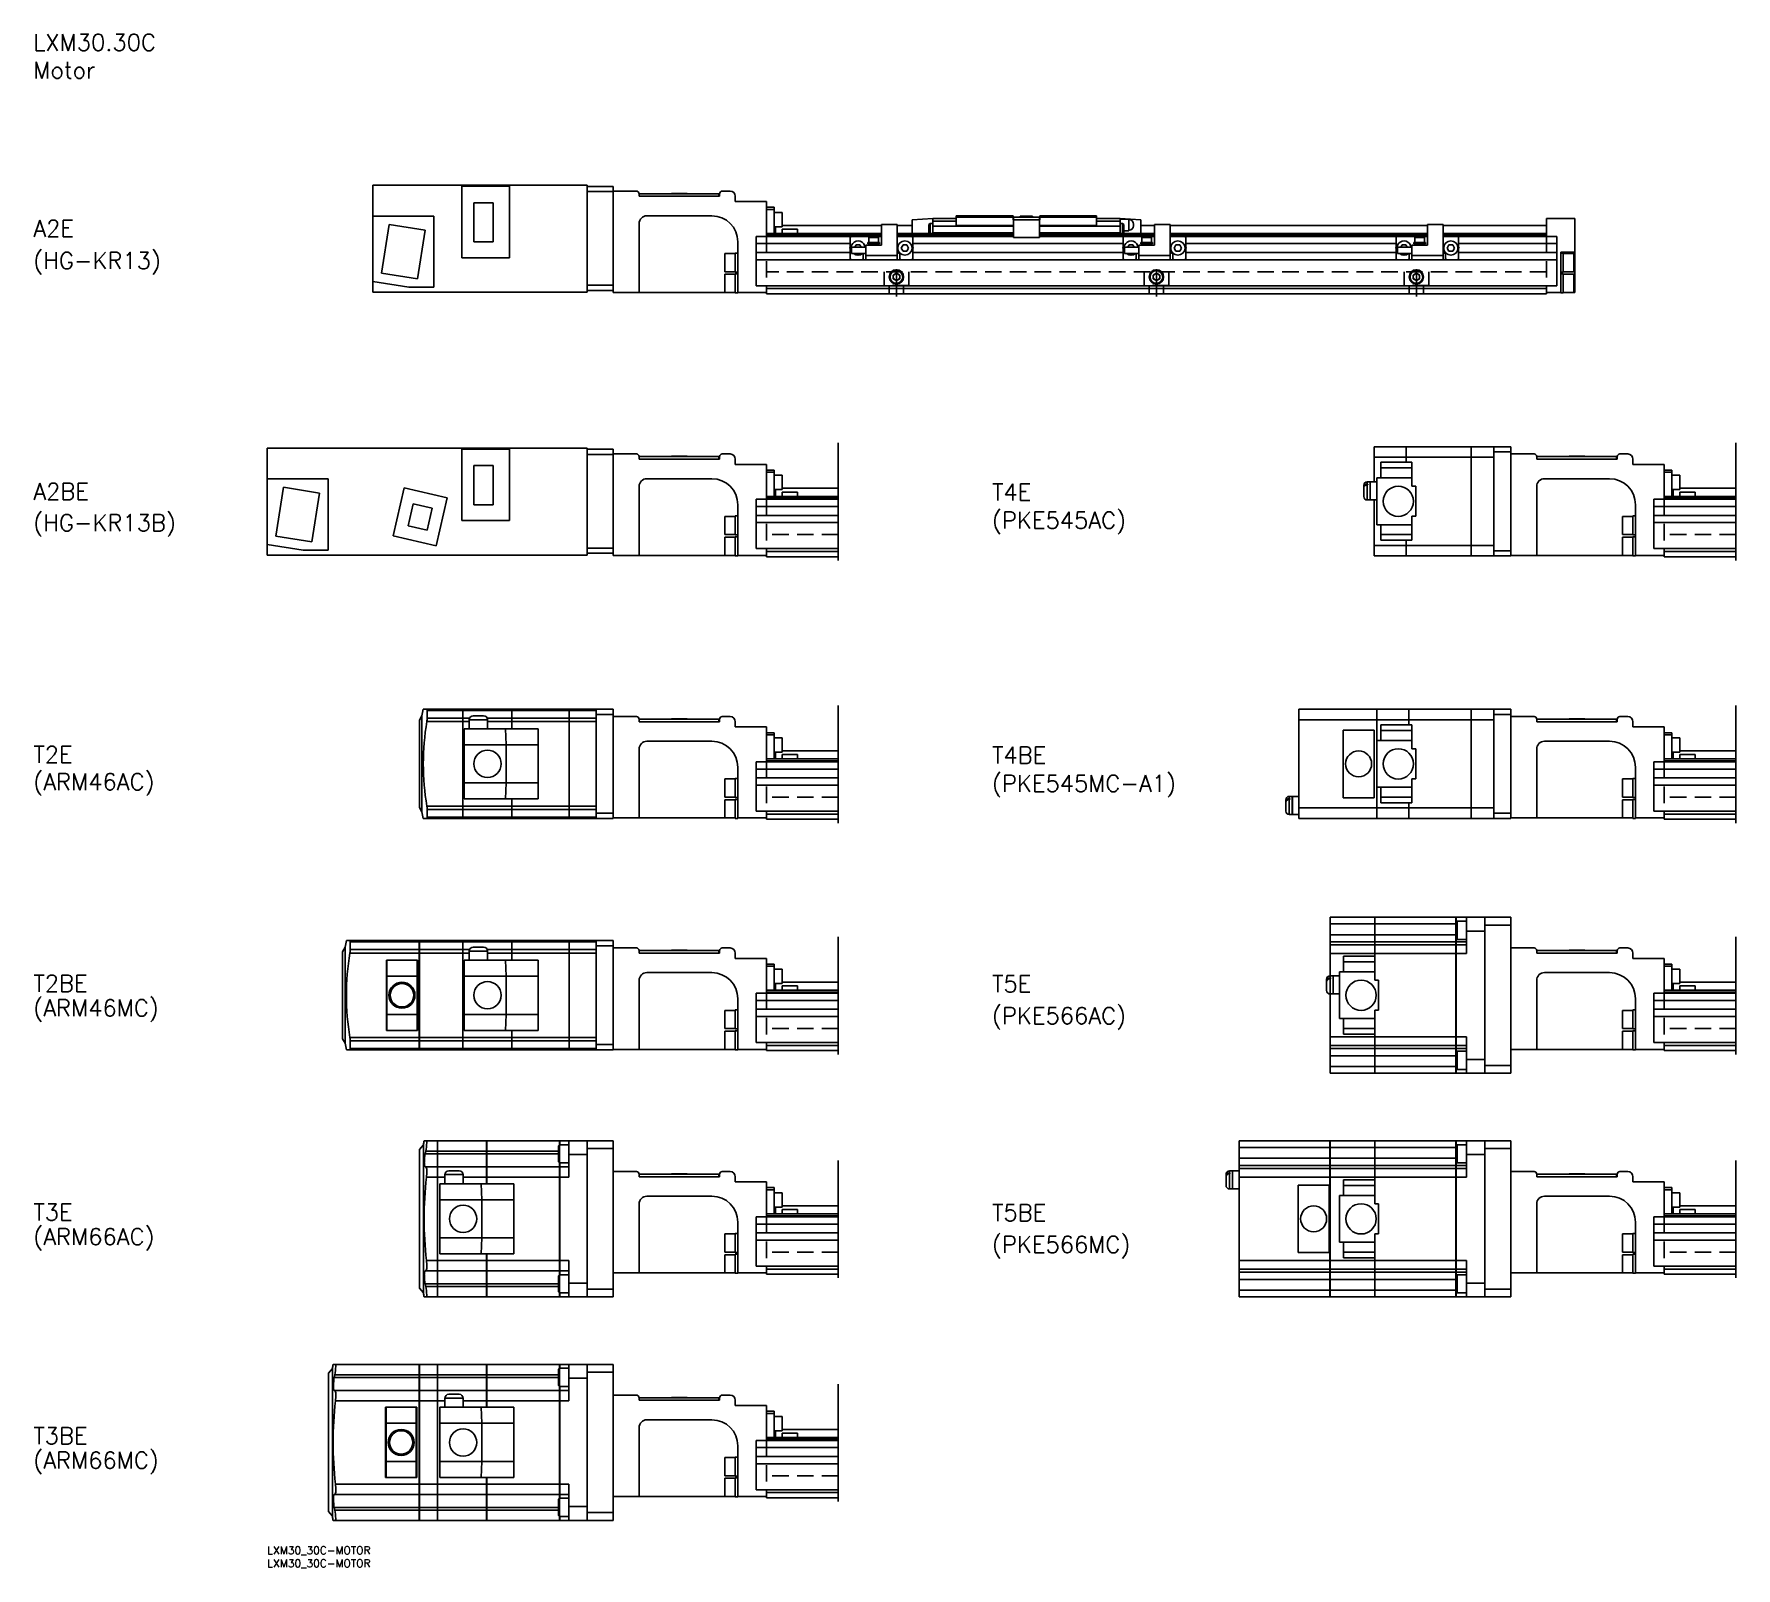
# Model space of a CAD drawing. Extents: x -90 to 565, y -8 to 582.
import ezdxf

# ---------------------------------------------------------------- set-up
doc = ezdxf.new("R2010")
doc.units = 0
doc.header["$LTSCALE"] = 0.5
doc.linetypes.add('CENTER', pattern=[50.8, 31.75, -6.35, 6.35, -6.35])
doc.linetypes.add('DASHED', pattern=[19.05, 12.7, -6.35])
for name, color, linetype in [('MSM_CENTER', 1, 'CENTER'), ('MSM_CONTINUOUS', 7, 'CONTINUOUS'), ('MSM_DASHED', 4, 'DASHED'), ('MSM_NARROW', 5, 'CONTINUOUS'), ('MSM_PART_NUMBER', 7, 'CONTINUOUS')]:
    doc.layers.add(name, color=color, linetype=linetype)
doc.styles.get("Standard").update_dxf_attribs({"font": 'txt.shx', "height": 3, "bigfont": 'bigfont.shx'})

msp = doc.modelspace()

# ---------------------------------------------------------------- texts
at = {"layer": 'MSM_CONTINUOUS'}
for s, p in [('LXM30.30C', (-90, 575.33)), ('Motor', (-90, 564.66)), ('A2E', (-90, 503.78)), ('(HG-KR13)', (-90, 491.37)), ('A2BE', (-90, 402.58)), ('T4E', (278.78, 402.36)), ('(HG-KR13B)', (-90, 390.55)), ('(PKE545AC)', (278.78, 391.49)), ('T2E', (-90, 301.38)), ('T4BE', (278.78, 301.16)), ('(ARM46AC)', (-90, 290.92)), ('(PKE545MC-A1)', (278.78, 290.27)), ('T2BE', (-90, 213.38)), ('T5E', (278.78, 213.16)), ('(ARM46MC)', (-90, 203.94)), ('(PKE566AC)', (278.78, 200.93)), ('T3E', (-90, 125.38)), ('T5BE', (278.78, 125.16)), ('(ARM66AC)', (-90, 115.94)), ('(PKE566MC)', (278.78, 112.93)), ('T3BE', (-90, 39.38)), ('(ARM66MC)', (-90, 29.94))]:
    msp.add_text(s, height=6.4, dxfattribs=at).set_placement(p)

# ---------------------------------------------------------------- blocks, each defined once
blk = doc.blocks.new('*U14')
at = {"layer": 'MSM_PART_NUMBER'}
blk.add_text('LXM30_30C-MOTOR', height=3, dxfattribs=at).set_placement((0, -3))
blk = doc.blocks.new('*U15')
at = {"layer": 'MSM_PART_NUMBER'}
blk.add_text('LXM30_30C-MOTOR', height=3, dxfattribs=at).set_placement((0, -8))

# ---------------------------------------------------------------- linework, layer by layer
at = {"layer": 'MSM_CENTER'}
for p, q in [((242, 491.31), (242, 480.81)), ((342, 491.31), (342, 480.81)), ((442, 491.31), (442, 480.81))]:
    msp.add_line(p, q, dxfattribs=at)
at = {"layer": 'MSM_CONTINUOUS'}
for p, q in [((40.6, 523.61), (123, 523.61)), ((40.6, 523.61), (40.6, 482.41)), ((93.1, 523.21), (74.8, 523.21)), ((74.8, 495.71), (74.8, 523.21)), ((93.1, 495.71), (93.1, 523.21)), ((123, 482.41), (123, 523.61)), ((133, 523.11), (123, 523.11)), ((133, 521.11), (123, 521.11)), ((133, 482.31), (133, 523.11)), ((133, 521.31), (142, 521.31)), ((143, 520.31), (143, 519.31)), ((174, 519.31), (143, 519.31)), ((143.1, 520.31), (143.1, 519.31)), ((143.1, 520.31), (173.7, 520.31)), ((155.5, 520.41), (161.5, 520.41)), ((155.5, 520.41), (155.5, 520.31)), ((161.5, 520.31), (161.5, 520.41)), ((173.7, 520.31), (173.7, 519.31)), ((174, 519.31), (174, 520.31)), ((175, 521.31), (178, 521.31)), ((180, 517.31), (180, 519.31)), ((180, 517.31), (192, 517.31)), ((192, 517.31), (192, 503.91)), ((64, 511.71), (40.6, 511.71)), ((64, 484.31), (64, 511.71)), ((79.48, 501.76), (79.48, 516.86)), ((79.48, 516.86), (86.93, 516.86)), ((86.93, 516.86), (86.93, 501.76)), ((171, 511.81), (146, 511.81)), ((195, 515.11), (192, 515.11)), ((195, 514.26), (192, 514.26)), ((195, 515.11), (195, 505.01)), ((198, 513.11), (195, 513.11)), ((198, 513.11), (198, 507.61)), ((248, 510.31), (256, 510.81)), ((265, 510.81), (256, 510.81)), ((256, 505.01), (256, 510.81)), ((286.9, 511.81), (265, 511.81)), ((265, 511.81), (265, 508.1)), ((286.9, 511.31), (265, 511.31)), ((286.9, 511.81), (286.9, 510.31)), ((297, 511.31), (287, 511.31)), ((287, 511.31), (287, 503.41)), ((289.65, 511.71), (289.65, 511.31)), ((289.65, 511.71), (294.35, 511.71)), ((294.35, 511.31), (294.35, 511.71)), ((297, 511.31), (297, 510.31)), ((297, 511.31), (297, 503.41)), ((319, 511.81), (297.1, 511.81)), ((297.1, 511.81), (297.1, 510.31)), ((319, 511.31), (297.1, 511.31)), ((319, 511.81), (319, 508.1)), ((328, 510.81), (319, 510.81)), ((328, 510.81), (336, 510.31)), ((328, 505.01), (328, 510.81)), ((503, 510.81), (492, 510.81)), ((492, 510.81), (492, 503.91)), ((503, 510.81), (503, 482.31)), ((43.9, 489.72), (46.87, 508.49)), ((60.7, 506.3), (46.87, 508.49)), ((60.7, 506.3), (57.73, 487.53)), ((143, 508.81), (143, 482.31)), ((236.25, 505.01), (192, 505.01)), ((236.25, 504.31), (192, 504.31)), ((195, 507.61), (198, 507.61)), ((195.5, 505.01), (195.5, 507.61)), ((198, 508.11), (236.25, 508.11)), ((198, 506.68), (204, 506.68)), ((198, 506.68), (198, 505.01)), ((204, 506.68), (204, 505.01)), ((242.25, 508.51), (236.25, 508.51)), ((236.25, 508.51), (236.25, 500.51)), ((242.25, 508.51), (242.25, 494.91)), ((242.25, 508.11), (248, 508.11)), ((256, 505.01), (242.25, 505.01)), ((287, 504.31), (242.25, 504.31)), ((248, 505.01), (248, 510.31)), ((255, 508.91), (254.5, 508.41)), ((254.5, 508.41), (254.5, 505.01)), ((256, 508.91), (255, 508.91)), ((255, 508.91), (255, 505.01)), ((265, 509.81), (256, 509.81)), ((287, 507.81), (256, 507.81)), ((287, 505.31), (256, 505.31)), ((287, 505.01), (256, 505.01)), ((287, 508.1), (265, 508.1)), ((297.1, 510.31), (286.9, 510.31)), ((319, 508.1), (297, 508.1)), ((328, 507.81), (297, 507.81)), ((328, 505.31), (297, 505.31)), ((341.25, 505.01), (297, 505.01)), ((341.25, 504.31), (297, 504.31)), ((328, 509.81), (319, 509.81)), ((331.45, 510.56), (328, 510.56)), ((329, 508.91), (328, 508.91)), ((329.5, 508.41), (329, 508.91)), ((329, 508.91), (329, 505.01)), ((329.5, 508.41), (329.5, 505.01)), ((329.5, 506.06), (331.45, 506.06)), ((331.45, 510.56), (331.45, 506.06)), ((333.2, 508.61), (333.2, 508.01)), ((336, 510.31), (336, 505.01)), ((336, 508.11), (341.25, 508.11)), ((347.25, 508.51), (341.25, 508.51)), ((341.25, 508.51), (341.25, 500.51)), ((347.25, 508.51), (347.25, 494.91)), ((347.25, 508.11), (446.25, 508.11)), ((446.25, 505.01), (347.25, 505.01)), ((446.25, 504.31), (347.25, 504.31)), ((452.25, 508.51), (446.25, 508.51)), ((446.25, 508.51), (446.25, 500.51)), ((452.25, 508.51), (452.25, 494.91)), ((452.25, 508.11), (492, 508.11)), ((492, 505.01), (452.25, 505.01)), ((492, 504.31), (452.25, 504.31)), ((86.93, 501.76), (79.48, 501.76)), ((181, 482.16), (181, 501.81)), ((236.25, 503.91), (188, 503.91)), ((188, 503.91), (188, 484.91)), ((224.25, 501.11), (188, 501.11)), ((224.25, 497.71), (188, 497.71)), ((224.07, 499.41), (224.25, 499.72)), ((224.25, 499.11), (224.07, 499.41)), ((224.25, 503.41), (224.25, 495.41)), ((230.25, 499.76), (224.75, 499.76)), ((224.75, 497.26), (224.75, 499.76)), ((226.53, 500.66), (226.01, 499.76)), ((227.97, 500.66), (226.53, 500.66)), ((228.49, 499.76), (227.97, 500.66)), ((236.25, 500.51), (230.25, 500.51)), ((230.25, 494.91), (230.25, 500.51)), ((231.05, 501.51), (231.05, 501.01)), ((231.05, 501.51), (235.45, 501.51)), ((231.05, 501.01), (235.45, 501.01)), ((231.25, 501.01), (231.25, 500.51)), ((231.35, 503.51), (231.35, 501.51)), ((231.35, 503.51), (235.15, 503.51)), ((235.15, 501.51), (235.15, 503.51)), ((235.25, 500.51), (235.25, 501.01)), ((235.45, 501.01), (235.45, 501.51)), ((287, 503.91), (242.25, 503.91)), ((244.53, 500.66), (243.81, 499.41)), ((243.81, 499.41), (244.53, 498.16)), ((245.97, 500.66), (244.53, 500.66)), ((244.53, 498.16), (245.97, 498.16)), ((246.69, 499.41), (245.97, 500.66)), ((245.97, 498.16), (246.69, 499.41)), ((248.25, 495.41), (248.25, 503.41)), ((329.25, 501.11), (248.25, 501.11)), ((248.25, 499.72), (248.43, 499.41)), ((248.43, 499.41), (248.25, 499.11)), ((329.25, 497.71), (248.25, 497.71)), ((297, 503.41), (287, 503.41)), ((341.25, 503.91), (297, 503.91)), ((329.07, 499.41), (329.25, 499.72)), ((329.25, 499.11), (329.07, 499.41)), ((329.25, 503.41), (329.25, 495.41)), ((335.25, 499.76), (329.75, 499.76)), ((329.75, 497.26), (329.75, 499.76)), ((331.53, 500.66), (331.01, 499.76)), ((332.97, 500.66), (331.53, 500.66)), ((333.49, 499.76), (332.97, 500.66)), ((341.25, 500.51), (335.25, 500.51)), ((335.25, 494.91), (335.25, 500.51)), ((336.05, 501.51), (336.05, 501.01)), ((336.05, 501.51), (340.45, 501.51)), ((336.05, 501.01), (340.45, 501.01)), ((336.25, 501.01), (336.25, 500.51)), ((336.35, 503.51), (336.35, 501.51)), ((336.35, 503.51), (340.15, 503.51)), ((340.15, 501.51), (340.15, 503.51)), ((340.25, 500.51), (340.25, 501.01)), ((340.45, 501.01), (340.45, 501.51)), ((446.25, 503.91), (347.25, 503.91)), ((349.53, 500.66), (348.81, 499.41)), ((348.81, 499.41), (349.53, 498.16)), ((350.97, 500.66), (349.53, 500.66)), ((349.53, 498.16), (350.97, 498.16)), ((351.69, 499.41), (350.97, 500.66)), ((350.97, 498.16), (351.69, 499.41)), ((353.25, 495.41), (353.25, 503.41)), ((434.25, 501.11), (353.25, 501.11)), ((353.25, 499.72), (353.43, 499.41)), ((353.43, 499.41), (353.25, 499.11)), ((434.25, 497.71), (353.25, 497.71)), ((434.07, 499.41), (434.25, 499.72)), ((434.25, 499.11), (434.07, 499.41)), ((434.25, 503.41), (434.25, 495.41)), ((440.25, 499.76), (434.75, 499.76)), ((434.75, 497.26), (434.75, 499.76)), ((436.53, 500.66), (436.01, 499.76)), ((437.97, 500.66), (436.53, 500.66)), ((438.49, 499.76), (437.97, 500.66)), ((446.25, 500.51), (440.25, 500.51)), ((440.25, 494.91), (440.25, 500.51)), ((441.05, 501.51), (441.05, 501.01)), ((441.05, 501.51), (445.45, 501.51)), ((441.05, 501.01), (445.45, 501.01)), ((441.25, 501.01), (441.25, 500.51)), ((441.35, 503.51), (441.35, 501.51)), ((441.35, 503.51), (445.15, 503.51)), ((445.15, 501.51), (445.15, 503.51)), ((445.25, 500.51), (445.25, 501.01)), ((445.45, 501.01), (445.45, 501.51)), ((496, 503.91), (452.25, 503.91)), ((454.53, 500.66), (453.81, 499.41)), ((453.81, 499.41), (454.53, 498.16)), ((455.97, 500.66), (454.53, 500.66)), ((454.53, 498.16), (455.97, 498.16)), ((456.69, 499.41), (455.97, 500.66)), ((455.97, 498.16), (456.69, 499.41)), ((458.25, 495.41), (458.25, 503.41)), ((496, 501.11), (458.25, 501.11)), ((458.25, 499.72), (458.43, 499.41)), ((458.43, 499.41), (458.25, 499.11)), ((496, 497.71), (458.25, 497.71)), ((496, 503.91), (496, 484.91)), ((503, 497.81), (497.5, 497.81)), ((497.5, 497.81), (497.5, 482.16)), ((93.1, 495.71), (74.8, 495.71)), ((180, 497.31), (176, 497.31)), ((176, 497.31), (176, 490.31)), ((181, 497.46), (180, 497.46)), ((180, 497.46), (180, 490.16)), ((496, 494.91), (188, 494.91)), ((224.75, 497.26), (230.25, 497.26)), ((229.25, 495.41), (229.25, 497.01)), ((230.25, 496.51), (242.25, 496.51)), ((242.25, 497.51), (242.75, 497.51)), ((243.25, 497.01), (243.25, 495.41)), ((329.75, 497.26), (335.25, 497.26)), ((334.25, 495.41), (334.25, 497.01)), ((335.25, 496.51), (347.25, 496.51)), ((347.25, 497.51), (347.75, 497.51)), ((348.25, 497.01), (348.25, 495.41)), ((434.75, 497.26), (440.25, 497.26)), ((439.25, 495.41), (439.25, 497.01)), ((440.25, 496.51), (452.25, 496.51)), ((452.25, 497.51), (452.75, 497.51)), ((453.25, 497.01), (453.25, 495.41)), ((498.5, 497.46), (497.5, 497.46)), ((498.5, 497.46), (498.5, 490.16)), ((502.5, 497.31), (498.5, 497.31)), ((502.5, 497.31), (502.5, 490.31)), ((54.42, 484.31), (40.6, 486.5)), ((57.73, 487.53), (43.9, 489.72)), ((133, 485.11), (123, 485.11)), ((176, 490.31), (180, 490.31)), ((180, 489.31), (176, 489.31)), ((176, 489.31), (176, 482.31)), ((180, 490.16), (181, 490.16)), ((181, 489.46), (180, 489.46)), ((180, 489.46), (180, 482.16)), ((496, 484.91), (188, 484.91)), ((192, 484.91), (192, 481.81)), ((240.75, 489.03), (242, 489.76)), ((240.75, 487.59), (240.75, 489.03)), ((242, 486.87), (240.75, 487.59)), ((242, 489.76), (243.25, 489.03)), ((243.25, 487.59), (242, 486.87)), ((243.25, 489.03), (243.25, 487.59)), ((340.75, 489.03), (342, 489.76)), ((340.75, 487.59), (340.75, 489.03)), ((342, 486.87), (340.75, 487.59)), ((342, 489.76), (343.25, 489.03)), ((343.25, 487.59), (342, 486.87)), ((343.25, 489.03), (343.25, 487.59)), ((440.75, 489.03), (442, 489.76)), ((440.75, 487.59), (440.75, 489.03)), ((442, 486.87), (440.75, 487.59)), ((442, 489.76), (443.25, 489.03)), ((443.25, 487.59), (442, 486.87)), ((443.25, 489.03), (443.25, 487.59)), ((492, 484.91), (492, 481.81)), ((497.5, 490.16), (498.5, 490.16)), ((498.5, 489.46), (497.5, 489.46)), ((498.5, 490.31), (502.5, 490.31)), ((498.5, 489.46), (498.5, 482.16)), ((502.5, 489.31), (498.5, 489.31)), ((502.5, 489.31), (502.5, 482.31)), ((40.6, 482.41), (123, 482.41)), ((54.42, 484.31), (64, 484.31)), ((133, 483.11), (123, 483.11)), ((133, 482.31), (180, 482.31)), ((180, 482.16), (181, 482.16)), ((192, 482.31), (181, 482.31)), ((492, 483.81), (192, 483.81)), ((492, 481.81), (192, 481.81)), ((497.5, 482.31), (492, 482.31)), ((497.5, 482.16), (498.5, 482.16)), ((498.5, 482.31), (503, 482.31)), ((0, 422.5), (123, 422.5)), ((0, 422.5), (0, 381.3)), ((74.8, 394.6), (74.8, 422.1)), ((93.1, 422.1), (74.8, 422.1)), ((93.1, 394.6), (93.1, 422.1)), ((123, 381.3), (123, 422.5)), ((133, 422), (123, 422)), ((133, 420), (123, 420)), ((133, 381.2), (133, 422)), ((133, 420.2), (142, 420.2)), ((143, 419.2), (143, 418.2)), ((143.1, 419.2), (143.1, 418.2)), ((143.1, 419.2), (173.7, 419.2)), ((155.5, 419.3), (161.5, 419.3)), ((155.5, 419.3), (155.5, 419.2)), ((161.5, 419.2), (161.5, 419.3)), ((173.7, 419.2), (173.7, 418.2)), ((174, 418.2), (174, 419.2)), ((175, 420.2), (178, 420.2)), ((425.78, 423), (425.78, 409.5)), ((438.03, 423), (425.78, 423)), ((438.03, 423), (438.03, 417)), ((438.08, 422.95), (438.03, 422.95)), ((463.03, 423), (438.08, 423)), ((438.08, 423), (438.08, 417)), ((463.03, 423), (463.03, 381)), ((463.08, 422.95), (463.03, 422.95)), ((478.28, 423), (463.08, 423)), ((463.08, 423), (463.08, 381)), ((471.78, 381), (471.78, 423)), ((471.78, 421), (478.28, 421)), ((478.28, 381), (478.28, 423)), ((478.28, 420.2), (487.28, 420.2)), ((488.28, 419.2), (488.28, 418.2)), ((488.38, 419.2), (488.38, 418.2)), ((488.38, 419.2), (518.98, 419.2)), ((500.78, 419.3), (506.78, 419.3)), ((500.78, 419.3), (500.78, 419.2)), ((506.78, 419.2), (506.78, 419.3)), ((518.98, 419.2), (518.98, 418.2)), ((519.28, 418.2), (519.28, 419.2)), ((520.28, 420.2), (523.28, 420.2)), ((79.48, 400.65), (79.48, 415.75)), ((79.48, 415.75), (86.93, 415.75)), ((86.93, 415.75), (86.93, 400.65)), ((174, 418.2), (143, 418.2)), ((180, 416.2), (180, 418.2)), ((180, 416.2), (192, 416.2)), ((192, 416.2), (192, 402.8)), ((195, 414), (192, 414)), ((195, 413.15), (192, 413.15)), ((195, 414), (195, 403.9)), ((438.03, 418.97), (425.78, 418.97)), ((428.28, 417), (428.28, 411)), ((440.28, 417), (428.28, 417)), ((440.28, 414.83), (428.28, 414.83)), ((438.08, 418.71), (438.03, 418.71)), ((463.03, 418.97), (438.08, 418.97)), ((440.28, 417), (440.28, 407.78)), ((463.08, 418.71), (463.03, 418.71)), ((471.78, 418.97), (463.08, 418.97)), ((519.28, 418.2), (488.28, 418.2)), ((525.28, 416.2), (525.28, 418.2)), ((525.28, 416.2), (537.28, 416.2)), ((537.28, 416.2), (537.28, 402.8)), ((540.28, 414), (537.28, 414)), ((540.28, 413.15), (537.28, 413.15)), ((540.28, 414), (540.28, 403.9)), ((0, 410.6), (23.4, 410.6)), ((3.3, 388.61), (6.27, 407.38)), ((20.1, 405.19), (6.27, 407.38)), ((23.4, 383.2), (23.4, 410.6)), ((48.38, 388.66), (52.65, 407.17)), ((52.65, 407.17), (69.22, 403.34)), ((143, 407.7), (143, 381.2)), ((171, 410.7), (146, 410.7)), ((198, 412), (195, 412)), ((195, 406.5), (198, 406.5)), ((195.5, 403.9), (195.5, 406.5)), ((198, 412), (198, 406.5)), ((198, 407), (219.64, 407)), ((421.78, 403.8), (421.78, 408.2)), ((424.23, 409.5), (423.08, 409.5)), ((423.08, 408.65), (423.08, 409.5)), ((423.08, 408.65), (423.28, 408.65)), ((423.28, 408.29), (423.08, 408.29)), ((423.08, 402.5), (423.08, 408.29)), ((423.28, 408.65), (423.28, 408.29)), ((424.23, 402.5), (424.23, 409.5)), ((424.28, 409.45), (424.23, 409.45)), ((426.78, 409.5), (424.28, 409.5)), ((424.28, 402.5), (424.28, 409.5)), ((426.78, 411), (426.78, 393)), ((440.28, 411), (426.78, 411)), ((441.78, 407.78), (440.28, 407.78)), ((441.78, 407.78), (441.78, 396.22)), ((488.28, 407.7), (488.28, 381.2)), ((516.28, 410.7), (491.28, 410.7)), ((543.28, 412), (540.28, 412)), ((540.28, 406.5), (543.28, 406.5)), ((540.78, 403.9), (540.78, 406.5)), ((543.28, 412), (543.28, 406.5)), ((543.28, 407), (564.92, 407)), ((20.1, 405.19), (17.13, 386.42)), ((54.19, 392.6), (56.15, 401.08)), ((56.15, 401.08), (63.41, 399.4)), ((63.41, 399.4), (61.45, 390.92)), ((69.22, 403.34), (64.95, 384.83)), ((86.93, 400.65), (79.48, 400.65)), ((181, 381.05), (181, 400.7)), ((219.64, 402.8), (188, 402.8)), ((188, 402.8), (188, 383.8)), ((219.64, 400), (188, 400)), ((219.64, 403.9), (192, 403.9)), ((219.64, 403.2), (192, 403.2)), ((198, 405.57), (204, 405.57)), ((198, 405.57), (198, 403.9)), ((204, 405.57), (204, 403.9)), ((423.08, 402.5), (424.23, 402.5)), ((424.23, 402.55), (424.28, 402.55)), ((424.28, 402.5), (426.78, 402.5)), ((425.78, 402.5), (425.78, 381)), ((526.28, 381.05), (526.28, 400.7)), ((533.28, 402.8), (533.28, 383.8)), ((564.92, 402.8), (533.28, 402.8)), ((564.92, 400), (533.28, 400)), ((564.92, 403.9), (537.28, 403.9)), ((564.92, 403.2), (537.28, 403.2)), ((543.28, 405.57), (543.28, 403.9)), ((543.28, 405.57), (549.28, 405.57)), ((549.28, 405.57), (549.28, 403.9)), ((93.1, 394.6), (74.8, 394.6)), ((180, 396.2), (176, 396.2)), ((176, 396.2), (176, 389.2)), ((181, 396.35), (180, 396.35)), ((180, 396.35), (180, 389.05)), ((219.64, 396.6), (188, 396.6)), ((219.64, 393.8), (188, 393.8)), ((440.28, 393), (426.78, 393)), ((428.28, 393), (428.28, 387)), ((441.78, 396.22), (440.28, 396.22)), ((440.28, 396.22), (440.28, 387)), ((525.28, 396.2), (521.28, 396.2)), ((521.28, 396.2), (521.28, 389.2)), ((526.28, 396.35), (525.28, 396.35)), ((525.28, 396.35), (525.28, 389.05)), ((564.92, 396.6), (533.28, 396.6)), ((564.92, 393.8), (533.28, 393.8)), ((17.13, 386.42), (3.3, 388.61)), ((64.95, 384.83), (48.38, 388.66)), ((61.45, 390.92), (54.19, 392.6)), ((176, 389.2), (180, 389.2)), ((180, 388.2), (176, 388.2)), ((176, 388.2), (176, 381.2)), ((180, 389.05), (181, 389.05)), ((181, 388.35), (180, 388.35)), ((180, 388.35), (180, 381.05)), ((440.28, 389.17), (428.28, 389.17)), ((440.28, 387), (428.28, 387)), ((438.03, 387), (438.03, 381)), ((438.08, 387), (438.08, 381)), ((521.28, 389.2), (525.28, 389.2)), ((525.28, 388.2), (521.28, 388.2)), ((521.28, 388.2), (521.28, 381.2)), ((525.28, 389.05), (526.28, 389.05)), ((526.28, 388.35), (525.28, 388.35)), ((525.28, 388.35), (525.28, 381.05)), ((13.82, 383.2), (0, 385.39)), ((0, 381.3), (123, 381.3)), ((13.82, 383.2), (23.4, 383.2)), ((133, 384), (123, 384)), ((133, 382), (123, 382)), ((133, 381.2), (180, 381.2)), ((180, 381.05), (181, 381.05)), ((192, 381.2), (181, 381.2)), ((219.64, 383.8), (188, 383.8)), ((192, 383.8), (192, 380.7)), ((219.64, 382.7), (192, 382.7)), ((219.64, 380.7), (192, 380.7)), ((438.03, 385.03), (425.78, 385.03)), ((438.03, 381), (425.78, 381)), ((438.08, 385.29), (438.03, 385.29)), ((438.08, 381.05), (438.03, 381.05)), ((463.03, 385.03), (438.08, 385.03)), ((463.03, 381), (438.08, 381)), ((463.08, 385.29), (463.03, 385.29)), ((463.08, 381.05), (463.03, 381.05)), ((471.78, 385.03), (463.08, 385.03)), ((478.28, 381), (463.08, 381)), ((471.78, 383), (478.28, 383)), ((478.28, 381.2), (525.28, 381.2)), ((525.28, 381.05), (526.28, 381.05)), ((537.28, 381.2), (526.28, 381.2)), ((564.92, 383.8), (533.28, 383.8)), ((537.28, 383.8), (537.28, 380.7)), ((564.92, 382.7), (537.28, 382.7)), ((564.92, 380.7), (537.28, 380.7)), ((75.15, 322), (60.01, 322)), ((61.49, 318.55), (61.49, 321.52)), ((75.15, 321.52), (61.49, 321.52)), ((75.15, 322), (75.15, 280)), ((75.2, 321.95), (75.15, 321.95)), ((75.2, 321.48), (75.15, 321.48)), ((75.2, 322), (75.2, 280)), ((94.05, 322), (75.2, 322)), ((94.05, 321.52), (75.2, 321.52)), ((94.05, 322), (94.05, 314.5)), ((94.1, 321.95), (94.05, 321.95)), ((94.1, 321.48), (94.05, 321.48)), ((94.1, 322), (94.1, 314.5)), ((116.05, 322), (94.1, 322)), ((116.05, 321.52), (94.1, 321.52)), ((116.05, 322), (116.05, 280)), ((116.1, 321.95), (116.05, 321.95)), ((116.1, 321.48), (116.05, 321.48)), ((116.1, 322), (116.1, 280)), ((133, 322), (116.1, 322)), ((126.5, 321.52), (116.1, 321.52)), ((126.5, 280), (126.5, 322)), ((133, 280), (133, 322)), ((426.73, 322), (396.78, 322)), ((396.78, 322), (396.78, 280)), ((426.73, 322), (426.73, 280)), ((426.78, 321.95), (426.73, 321.95)), ((439.03, 322), (426.78, 322)), ((426.78, 322), (426.78, 280)), ((439.03, 322), (439.03, 316)), ((439.08, 321.95), (439.03, 321.95)), ((463.03, 322), (439.08, 322)), ((439.08, 322), (439.08, 316)), ((463.03, 322), (463.03, 280)), ((463.08, 321.95), (463.03, 321.95)), ((478.28, 322), (463.08, 322)), ((463.08, 322), (463.08, 280)), ((471.78, 280), (471.78, 322)), ((478.28, 280), (478.28, 322)), ((59.5, 319.48), (58.5, 317.75)), ((58.5, 284.25), (58.5, 317.75)), ((59.5, 282.52), (59.5, 319.48)), ((77.7, 317.25), (61.37, 317.25)), ((75.15, 318.55), (61.49, 318.55)), ((75.2, 318.52), (75.15, 318.52)), ((77.8, 318.55), (75.2, 318.55)), ((75.7, 287.5), (75.7, 314.5)), ((75.7, 314.5), (104.2, 314.5)), ((77.7, 318), (77.7, 314.5)), ((84.7, 318), (77.7, 318)), ((83.2, 319.5), (79.2, 319.5)), ((94.05, 318.55), (84.6, 318.55)), ((84.7, 314.5), (84.7, 318)), ((126.5, 317.25), (84.7, 317.25)), ((91.9, 308.35), (91.65, 314.5)), ((94.1, 318.52), (94.05, 318.52)), ((116.05, 318.55), (94.1, 318.55)), ((104.2, 314.5), (104.2, 287.5)), ((116.1, 318.52), (116.05, 318.52)), ((126.5, 318.55), (116.1, 318.55)), ((126.5, 320), (133, 320)), ((133, 319.2), (142, 319.2)), ((143, 318.2), (143, 317.2)), ((174, 317.2), (143, 317.2)), ((143.1, 318.2), (143.1, 317.2)), ((143.1, 318.2), (173.7, 318.2)), ((155.5, 318.3), (161.5, 318.3)), ((155.5, 318.3), (155.5, 318.2)), ((161.5, 318.2), (161.5, 318.3)), ((173.7, 318.2), (173.7, 317.2)), ((174, 317.2), (174, 318.2)), ((175, 319.2), (178, 319.2)), ((180, 315.2), (180, 317.2)), ((180, 315.2), (192, 315.2)), ((192, 315.2), (192, 301.8)), ((426.73, 317.97), (396.78, 317.97)), ((426.78, 317.71), (426.73, 317.71)), ((439.03, 317.97), (426.78, 317.97)), ((428.28, 316), (428.28, 310)), ((440.28, 316), (428.28, 316)), ((439.08, 317.71), (439.03, 317.71)), ((463.03, 317.97), (439.08, 317.97)), ((440.28, 316), (440.28, 306.78)), ((463.08, 317.71), (463.03, 317.71)), ((471.78, 317.97), (463.08, 317.97)), ((471.78, 320), (478.28, 320)), ((478.28, 319.2), (487.28, 319.2)), ((488.28, 318.2), (488.28, 317.2)), ((519.28, 317.2), (488.28, 317.2)), ((488.38, 318.2), (488.38, 317.2)), ((488.38, 318.2), (518.98, 318.2)), ((500.78, 318.3), (506.78, 318.3)), ((500.78, 318.3), (500.78, 318.2)), ((506.78, 318.2), (506.78, 318.3)), ((518.98, 318.2), (518.98, 317.2)), ((519.28, 317.2), (519.28, 318.2)), ((520.28, 319.2), (523.28, 319.2)), ((525.28, 315.2), (525.28, 317.2)), ((525.28, 315.2), (537.28, 315.2)), ((537.28, 315.2), (537.28, 301.8)), ((75.7, 308.35), (104.2, 308.35)), ((91.9, 308.35), (91.9, 293.65)), ((171, 309.7), (146, 309.7)), ((195, 313), (192, 313)), ((195, 312.15), (192, 312.15)), ((195, 313), (195, 302.9)), ((198, 311), (195, 311)), ((198, 311), (198, 305.5)), ((413.78, 314), (413.78, 288)), ((425.78, 314), (413.78, 314)), ((425.78, 314), (425.78, 288)), ((440.28, 310), (426.78, 310)), ((440.28, 313.83), (428.28, 313.83)), ((516.28, 309.7), (491.28, 309.7)), ((540.28, 313), (537.28, 313)), ((540.28, 312.15), (537.28, 312.15)), ((540.28, 313), (540.28, 302.9)), ((543.28, 311), (540.28, 311)), ((543.28, 311), (543.28, 305.5)), ((143, 306.7), (143, 280.2)), ((188, 301.8), (188, 282.8)), ((219.64, 301.8), (188, 301.8)), ((219.64, 302.9), (192, 302.9)), ((219.64, 302.2), (192, 302.2)), ((195, 305.5), (198, 305.5)), ((195.5, 302.9), (195.5, 305.5)), ((198, 306), (219.64, 306)), ((198, 304.57), (198, 302.9)), ((198, 304.57), (204, 304.57)), ((204, 304.57), (204, 302.9)), ((441.78, 306.78), (440.28, 306.78)), ((441.78, 306.78), (441.78, 295.22)), ((488.28, 306.7), (488.28, 280.2)), ((533.28, 301.8), (533.28, 282.8)), ((564.92, 301.8), (533.28, 301.8)), ((564.92, 302.9), (537.28, 302.9)), ((564.92, 302.2), (537.28, 302.2)), ((540.28, 305.5), (543.28, 305.5)), ((540.78, 302.9), (540.78, 305.5)), ((543.28, 306), (564.92, 306)), ((543.28, 304.57), (549.28, 304.57)), ((543.28, 304.57), (543.28, 302.9)), ((549.28, 304.57), (549.28, 302.9)), ((180, 295.2), (176, 295.2)), ((176, 295.2), (176, 288.2)), ((181, 295.35), (180, 295.35)), ((180, 295.35), (180, 288.05)), ((181, 280.05), (181, 299.7)), ((219.64, 299), (188, 299)), ((219.64, 295.6), (188, 295.6)), ((441.78, 295.22), (440.28, 295.22)), ((440.28, 295.22), (440.28, 286)), ((525.28, 295.2), (521.28, 295.2)), ((521.28, 295.2), (521.28, 288.2)), ((526.28, 295.35), (525.28, 295.35)), ((525.28, 295.35), (525.28, 288.05)), ((526.28, 280.05), (526.28, 299.7)), ((564.92, 299), (533.28, 299)), ((564.92, 295.6), (533.28, 295.6)), ((75.7, 293.65), (104.2, 293.65)), ((91.65, 287.5), (91.9, 293.65)), ((176, 288.2), (180, 288.2)), ((180, 288.05), (181, 288.05)), ((219.64, 292.8), (188, 292.8)), ((394.23, 288.5), (393.08, 288.5)), ((393.08, 287.65), (393.08, 288.5)), ((394.23, 281.5), (394.23, 288.5)), ((394.28, 288.45), (394.23, 288.45)), ((396.78, 288.5), (394.28, 288.5)), ((394.28, 281.5), (394.28, 288.5)), ((440.28, 292), (426.78, 292)), ((428.28, 292), (428.28, 286)), ((440.28, 288.17), (428.28, 288.17)), ((521.28, 288.2), (525.28, 288.2)), ((525.28, 288.05), (526.28, 288.05)), ((564.92, 292.8), (533.28, 292.8)), ((58.5, 284.25), (59.5, 282.52)), ((126.5, 284.75), (61.37, 284.75)), ((75.15, 283.45), (61.49, 283.45)), ((61.49, 280.48), (61.49, 283.45)), ((75.2, 283.48), (75.15, 283.48)), ((94.05, 283.45), (75.2, 283.45)), ((75.7, 287.5), (104.2, 287.5)), ((94.05, 287.5), (94.05, 280)), ((94.1, 283.48), (94.05, 283.48)), ((94.1, 287.5), (94.1, 280)), ((116.05, 283.45), (94.1, 283.45)), ((116.1, 283.48), (116.05, 283.48)), ((126.5, 283.45), (116.1, 283.45)), ((126.5, 282), (133, 282)), ((180, 287.2), (176, 287.2)), ((176, 287.2), (176, 280.2)), ((181, 287.35), (180, 287.35)), ((180, 287.35), (180, 280.05)), ((219.64, 282.8), (188, 282.8)), ((192, 282.8), (192, 279.7)), ((219.64, 281.7), (192, 281.7)), ((391.78, 282.8), (391.78, 287.2)), ((393.08, 287.65), (393.28, 287.65)), ((393.28, 287.29), (393.08, 287.29)), ((393.08, 281.5), (393.08, 287.29)), ((393.08, 281.5), (394.23, 281.5)), ((393.28, 287.65), (393.28, 287.29)), ((394.23, 281.55), (394.28, 281.55)), ((394.28, 281.5), (396.78, 281.5)), ((426.73, 284.03), (396.78, 284.03)), ((425.78, 288), (413.78, 288)), ((426.78, 284.29), (426.73, 284.29)), ((439.03, 284.03), (426.78, 284.03)), ((440.28, 286), (428.28, 286)), ((439.03, 286), (439.03, 280)), ((439.08, 284.29), (439.03, 284.29)), ((439.08, 286), (439.08, 280)), ((463.03, 284.03), (439.08, 284.03)), ((463.08, 284.29), (463.03, 284.29)), ((471.78, 284.03), (463.08, 284.03)), ((471.78, 282), (478.28, 282)), ((525.28, 287.2), (521.28, 287.2)), ((521.28, 287.2), (521.28, 280.2)), ((526.28, 287.35), (525.28, 287.35)), ((525.28, 287.35), (525.28, 280.05)), ((564.92, 282.8), (533.28, 282.8)), ((537.28, 282.8), (537.28, 279.7)), ((564.92, 281.7), (537.28, 281.7)), ((60.01, 280), (75.15, 280)), ((75.15, 280.48), (61.49, 280.48)), ((75.2, 280.52), (75.15, 280.52)), ((75.2, 280.05), (75.15, 280.05)), ((94.05, 280.48), (75.2, 280.48)), ((94.05, 280), (75.2, 280)), ((94.1, 280.52), (94.05, 280.52)), ((94.1, 280.05), (94.05, 280.05)), ((116.05, 280.48), (94.1, 280.48)), ((116.05, 280), (94.1, 280)), ((116.1, 280.52), (116.05, 280.52)), ((116.1, 280.05), (116.05, 280.05)), ((126.5, 280.48), (116.1, 280.48)), ((133, 280), (116.1, 280)), ((133, 280.2), (180, 280.2)), ((180, 280.05), (181, 280.05)), ((192, 280.2), (181, 280.2)), ((219.64, 279.7), (192, 279.7)), ((426.73, 280), (396.78, 280)), ((426.78, 280.05), (426.73, 280.05)), ((439.03, 280), (426.78, 280)), ((439.08, 280.05), (439.03, 280.05)), ((463.03, 280), (439.08, 280)), ((463.08, 280.05), (463.03, 280.05)), ((478.28, 280), (463.08, 280)), ((478.28, 280.2), (525.28, 280.2)), ((525.28, 280.05), (526.28, 280.05)), ((537.28, 280.2), (526.28, 280.2)), ((564.92, 279.7), (537.28, 279.7)), ((425.98, 242), (408.78, 242)), ((408.78, 218.65), (408.78, 242)), ((425.98, 239.42), (408.78, 239.42)), ((425.98, 242), (425.98, 217.78)), ((426.03, 241.95), (425.98, 241.95)), ((426.03, 239.41), (425.98, 239.41)), ((426.03, 242), (426.03, 217.78)), ((457.23, 242), (426.03, 242)), ((457.23, 239.42), (426.03, 239.42)), ((457.23, 242), (457.23, 182)), ((457.28, 241.95), (457.23, 241.95)), ((457.28, 239.41), (457.23, 239.41)), ((478.28, 242), (457.28, 242)), ((457.28, 242), (457.28, 182)), ((457.68, 240.5), (457.28, 240.1)), ((461.28, 240.5), (457.68, 240.5)), ((457.68, 233.5), (457.68, 240.5)), ((461.28, 242), (461.28, 228)), ((468.28, 236.7), (461.28, 236.7)), ((468.28, 182), (468.28, 242)), ((468.28, 239), (478.28, 239)), ((478.28, 182), (478.28, 242)), ((29.9, 230.48), (28.9, 228.75)), ((29.9, 193.52), (29.9, 230.48)), ((58.45, 233), (30.41, 233)), ((31.89, 229.55), (31.89, 232.52)), ((58.45, 232.52), (31.89, 232.52)), ((58.45, 229.55), (31.89, 229.55)), ((58.45, 233), (58.45, 191)), ((58.5, 232.95), (58.45, 232.95)), ((58.5, 232.48), (58.45, 232.48)), ((58.5, 229.52), (58.45, 229.52)), ((58.5, 233), (58.5, 191)), ((75.15, 233), (58.5, 233)), ((75.15, 232.52), (58.5, 232.52)), ((75.15, 229.55), (58.5, 229.55)), ((75.15, 233), (75.15, 191)), ((75.2, 232.95), (75.15, 232.95)), ((75.2, 232.48), (75.15, 232.48)), ((75.2, 229.52), (75.15, 229.52)), ((75.2, 233), (75.2, 191)), ((94.05, 233), (75.2, 233)), ((94.05, 232.52), (75.2, 232.52)), ((77.8, 229.55), (75.2, 229.55)), ((83.2, 230.5), (79.2, 230.5)), ((94.05, 229.55), (84.6, 229.55)), ((94.05, 233), (94.05, 225.5)), ((94.1, 232.95), (94.05, 232.95)), ((94.1, 232.48), (94.05, 232.48)), ((94.1, 229.52), (94.05, 229.52)), ((94.1, 233), (94.1, 225.5)), ((116.05, 233), (94.1, 233)), ((116.05, 232.52), (94.1, 232.52)), ((116.05, 229.55), (94.1, 229.55)), ((116.05, 233), (116.05, 191)), ((116.1, 232.95), (116.05, 232.95)), ((116.1, 232.48), (116.05, 232.48)), ((116.1, 229.52), (116.05, 229.52)), ((116.1, 233), (116.1, 191)), ((133, 233), (116.1, 233)), ((126.5, 232.52), (116.1, 232.52)), ((126.5, 229.55), (116.1, 229.55)), ((126.5, 191), (126.5, 233)), ((126.5, 231), (133, 231)), ((133, 191), (133, 233)), ((133, 230.2), (142, 230.2)), ((143, 229.2), (143, 228.2)), ((143.1, 229.2), (143.1, 228.2)), ((143.1, 229.2), (173.7, 229.2)), ((155.5, 229.3), (161.5, 229.3)), ((155.5, 229.3), (155.5, 229.2)), ((161.5, 229.2), (161.5, 229.3)), ((173.7, 229.2), (173.7, 228.2)), ((174, 228.2), (174, 229.2)), ((175, 230.2), (178, 230.2)), ((425.98, 235.3), (408.78, 235.3)), ((425.98, 232.5), (408.78, 232.5)), ((425.98, 231.37), (408.78, 231.37)), ((426.03, 235.29), (425.98, 235.29)), ((426.03, 232.45), (425.98, 232.45)), ((426.03, 231.33), (425.98, 231.33)), ((457.23, 235.3), (426.03, 235.3)), ((457.23, 232.5), (426.03, 232.5)), ((457.23, 231.37), (426.03, 231.37)), ((457.28, 235.29), (457.23, 235.29)), ((457.28, 232.45), (457.23, 232.45)), ((457.28, 231.33), (457.23, 231.33)), ((457.28, 233.9), (457.68, 233.5)), ((461.28, 232.5), (457.28, 232.5)), ((461.28, 231.37), (457.28, 231.37)), ((457.68, 233.5), (461.28, 233.5)), ((478.28, 230.2), (487.28, 230.2)), ((488.28, 229.2), (488.28, 228.2)), ((488.38, 229.2), (488.38, 228.2)), ((488.38, 229.2), (518.98, 229.2)), ((500.78, 229.3), (506.78, 229.3)), ((500.78, 229.3), (500.78, 229.2)), ((506.78, 229.2), (506.78, 229.3)), ((518.98, 229.2), (518.98, 228.2)), ((519.28, 228.2), (519.28, 229.2)), ((520.28, 230.2), (523.28, 230.2)), ((28.9, 195.25), (28.9, 228.75)), ((77.7, 228.25), (31.77, 228.25)), ((45.8, 198.5), (45.8, 225.5)), ((57.8, 225.5), (45.8, 225.5)), ((45.99, 219.35), (45.98, 225.5)), ((57.62, 225.5), (57.61, 219.35)), ((57.8, 198.5), (57.8, 225.5)), ((75.7, 198.5), (75.7, 225.5)), ((75.7, 225.5), (104.2, 225.5)), ((77.7, 229), (77.7, 225.5)), ((84.7, 229), (77.7, 229)), ((84.7, 225.5), (84.7, 229)), ((126.5, 228.25), (84.7, 228.25)), ((91.9, 219.35), (91.65, 225.5)), ((104.2, 225.5), (104.2, 198.5)), ((174, 228.2), (143, 228.2)), ((180, 226.2), (180, 228.2)), ((180, 226.2), (192, 226.2)), ((192, 226.2), (192, 212.8)), ((195, 224), (192, 224)), ((195, 223.15), (192, 223.15)), ((195, 224), (195, 213.9)), ((461.28, 228), (408.78, 228)), ((413.98, 227), (413.98, 221)), ((425.98, 227), (413.98, 227)), ((425.98, 224.83), (413.98, 224.83)), ((519.28, 228.2), (488.28, 228.2)), ((525.28, 226.2), (525.28, 228.2)), ((525.28, 226.2), (537.28, 226.2)), ((537.28, 226.2), (537.28, 212.8)), ((540.28, 224), (537.28, 224)), ((540.28, 223.15), (537.28, 223.15)), ((540.28, 224), (540.28, 213.9)), ((45.99, 219.35), (45.99, 204.65)), ((57.61, 219.35), (45.99, 219.35)), ((57.61, 219.35), (57.61, 204.65)), ((75.7, 219.35), (104.2, 219.35)), ((91.9, 219.35), (91.9, 204.65)), ((143, 217.7), (143, 191.2)), ((171, 220.7), (146, 220.7)), ((198, 222), (195, 222)), ((195, 216.5), (198, 216.5)), ((195.5, 213.9), (195.5, 216.5)), ((198, 222), (198, 216.5)), ((198, 217), (219.64, 217)), ((407.48, 213.8), (407.48, 218.2)), ((409.93, 219.5), (408.78, 219.5)), ((408.78, 218.65), (408.98, 218.65)), ((408.98, 218.29), (408.78, 218.29)), ((408.78, 218.29), (408.78, 182)), ((408.98, 218.65), (408.98, 218.29)), ((409.93, 212.5), (409.93, 219.5)), ((409.98, 219.45), (409.93, 219.45)), ((412.48, 219.5), (409.98, 219.5)), ((409.98, 212.5), (409.98, 219.5)), ((425.98, 221), (412.48, 221)), ((412.48, 221), (412.48, 203)), ((427.48, 217.78), (425.98, 217.78)), ((427.48, 217.78), (427.48, 206.22)), ((488.28, 217.7), (488.28, 191.2)), ((516.28, 220.7), (491.28, 220.7)), ((543.28, 222), (540.28, 222)), ((540.28, 216.5), (543.28, 216.5)), ((540.78, 213.9), (540.78, 216.5)), ((543.28, 222), (543.28, 216.5)), ((543.28, 217), (564.92, 217)), ((181, 191.05), (181, 210.7)), ((188, 212.8), (188, 193.8)), ((219.64, 212.8), (188, 212.8)), ((219.64, 210), (188, 210)), ((219.64, 213.9), (192, 213.9)), ((219.64, 213.2), (192, 213.2)), ((198, 215.57), (204, 215.57)), ((198, 215.57), (198, 213.9)), ((204, 215.57), (204, 213.9)), ((408.78, 212.5), (409.93, 212.5)), ((409.93, 212.55), (409.98, 212.55)), ((409.98, 212.5), (412.48, 212.5)), ((526.28, 191.05), (526.28, 210.7)), ((533.28, 212.8), (533.28, 193.8)), ((564.92, 212.8), (533.28, 212.8)), ((564.92, 210), (533.28, 210)), ((564.92, 213.9), (537.28, 213.9)), ((564.92, 213.2), (537.28, 213.2)), ((543.28, 215.57), (549.28, 215.57)), ((543.28, 215.57), (543.28, 213.9)), ((549.28, 215.57), (549.28, 213.9)), ((45.98, 198.5), (45.99, 204.65)), ((57.61, 204.65), (45.99, 204.65)), ((57.61, 204.65), (57.62, 198.5)), ((75.7, 204.65), (104.2, 204.65)), ((91.65, 198.5), (91.9, 204.65)), ((180, 206.2), (176, 206.2)), ((176, 206.2), (176, 199.2)), ((181, 206.35), (180, 206.35)), ((180, 206.35), (180, 199.05)), ((219.64, 206.6), (188, 206.6)), ((219.64, 203.8), (188, 203.8)), ((425.98, 203), (412.48, 203)), ((413.98, 203), (413.98, 197)), ((427.48, 206.22), (425.98, 206.22)), ((425.98, 206.22), (425.98, 182)), ((426.03, 206.22), (426.03, 182)), ((525.28, 206.2), (521.28, 206.2)), ((521.28, 206.2), (521.28, 199.2)), ((526.28, 206.35), (525.28, 206.35)), ((525.28, 206.35), (525.28, 199.05)), ((564.92, 206.6), (533.28, 206.6)), ((564.92, 203.8), (533.28, 203.8)), ((45.8, 198.5), (57.8, 198.5)), ((75.7, 198.5), (104.2, 198.5)), ((94.05, 198.5), (94.05, 191)), ((94.1, 198.5), (94.1, 191)), ((176, 199.2), (180, 199.2)), ((180, 198.2), (176, 198.2)), ((176, 198.2), (176, 191.2)), ((180, 199.05), (181, 199.05)), ((181, 198.35), (180, 198.35)), ((180, 198.35), (180, 191.05)), ((425.98, 199.17), (413.98, 199.17)), ((425.98, 197), (413.98, 197)), ((521.28, 199.2), (525.28, 199.2)), ((525.28, 198.2), (521.28, 198.2)), ((521.28, 198.2), (521.28, 191.2)), ((525.28, 199.05), (526.28, 199.05)), ((526.28, 198.35), (525.28, 198.35)), ((525.28, 198.35), (525.28, 191.05)), ((28.9, 195.25), (29.9, 193.52)), ((30.41, 191), (58.45, 191)), ((126.5, 195.75), (31.77, 195.75)), ((58.45, 194.45), (31.89, 194.45)), ((31.89, 191.48), (31.89, 194.45)), ((58.45, 191.48), (31.89, 191.48)), ((58.5, 194.48), (58.45, 194.48)), ((58.5, 191.52), (58.45, 191.52)), ((58.5, 191.05), (58.45, 191.05)), ((75.15, 194.45), (58.5, 194.45)), ((75.15, 191.48), (58.5, 191.48)), ((75.15, 191), (58.5, 191)), ((75.2, 194.48), (75.15, 194.48)), ((75.2, 191.52), (75.15, 191.52)), ((75.2, 191.05), (75.15, 191.05)), ((94.05, 194.45), (75.2, 194.45)), ((94.05, 191.48), (75.2, 191.48)), ((94.05, 191), (75.2, 191)), ((94.1, 194.48), (94.05, 194.48)), ((94.1, 191.52), (94.05, 191.52)), ((94.1, 191.05), (94.05, 191.05)), ((116.05, 194.45), (94.1, 194.45)), ((116.05, 191.48), (94.1, 191.48)), ((116.05, 191), (94.1, 191)), ((116.1, 194.48), (116.05, 194.48)), ((116.1, 191.52), (116.05, 191.52)), ((116.1, 191.05), (116.05, 191.05)), ((126.5, 194.45), (116.1, 194.45)), ((126.5, 191.48), (116.1, 191.48)), ((133, 191), (116.1, 191)), ((126.5, 193), (133, 193)), ((133, 191.2), (180, 191.2)), ((180, 191.05), (181, 191.05)), ((192, 191.2), (181, 191.2)), ((219.64, 193.8), (188, 193.8)), ((192, 193.8), (192, 190.7)), ((219.64, 192.7), (192, 192.7)), ((219.64, 190.7), (192, 190.7)), ((461.28, 196), (408.78, 196)), ((425.98, 192.63), (408.78, 192.63)), ((425.98, 191.5), (408.78, 191.5)), ((426.03, 192.67), (425.98, 192.67)), ((426.03, 191.55), (425.98, 191.55)), ((457.23, 192.63), (426.03, 192.63)), ((457.23, 191.5), (426.03, 191.5)), ((457.28, 192.67), (457.23, 192.67)), ((457.28, 191.55), (457.23, 191.55)), ((461.28, 192.63), (457.28, 192.63)), ((461.28, 191.5), (457.28, 191.5)), ((457.68, 190.5), (457.28, 190.1)), ((461.28, 190.5), (457.68, 190.5)), ((457.68, 183.5), (457.68, 190.5)), ((461.28, 196), (461.28, 182)), ((478.28, 191.2), (525.28, 191.2)), ((525.28, 191.05), (526.28, 191.05)), ((537.28, 191.2), (526.28, 191.2)), ((564.92, 193.8), (533.28, 193.8)), ((537.28, 193.8), (537.28, 190.7)), ((564.92, 192.7), (537.28, 192.7)), ((564.92, 190.7), (537.28, 190.7)), ((425.98, 188.7), (408.78, 188.7)), ((425.98, 184.58), (408.78, 184.58)), ((426.03, 188.71), (425.98, 188.71)), ((426.03, 184.59), (425.98, 184.59)), ((457.23, 188.7), (426.03, 188.7)), ((457.23, 184.58), (426.03, 184.58)), ((457.28, 188.71), (457.23, 188.71)), ((457.28, 184.59), (457.23, 184.59)), ((457.28, 183.9), (457.68, 183.5)), ((457.68, 183.5), (461.28, 183.5)), ((468.28, 187.3), (461.28, 187.3)), ((468.28, 185), (478.28, 185)), ((425.98, 182), (408.78, 182)), ((426.03, 182.05), (425.98, 182.05)), ((457.23, 182), (426.03, 182)), ((457.28, 182.05), (457.23, 182.05)), ((478.28, 182), (457.28, 182)), ((60.02, 154.42), (58.5, 152.62)), ((58.5, 99.38), (58.5, 152.62)), ((60.02, 97.58), (60.02, 154.42)), ((65.45, 156), (60.33, 156)), ((112, 151), (60.76, 151)), ((112, 152), (60.93, 152)), ((65.45, 156), (65.45, 96)), ((65.5, 155.95), (65.45, 155.95)), ((65.5, 156), (65.5, 96)), ((84.35, 156), (65.5, 156)), ((84.35, 156), (84.35, 139.5)), ((84.4, 155.95), (84.35, 155.95)), ((84.4, 156), (84.4, 139.5)), ((112.45, 156), (84.4, 156)), ((112.4, 154.5), (112, 154.1)), ((112, 147.9), (112, 154.1)), ((116, 154.5), (112.4, 154.5)), ((112.4, 147.5), (112.4, 154.5)), ((112.45, 156), (112.45, 154.5)), ((112.5, 155.95), (112.45, 155.95)), ((133, 156), (112.5, 156)), ((112.5, 156), (112.5, 154.5)), ((116, 156), (116, 142)), ((123, 150.7), (116, 150.7)), ((123, 96), (123, 156)), ((123, 153), (133, 153)), ((133, 96), (133, 156)), ((373.78, 156), (373.78, 96)), ((373.78, 156), (408.73, 156)), ((373.78, 153.42), (408.73, 153.42)), ((408.73, 156), (408.73, 96)), ((408.73, 155.95), (408.78, 155.95)), ((408.73, 153.41), (408.78, 153.41)), ((408.78, 156), (408.78, 96)), ((425.98, 156), (408.78, 156)), ((425.98, 153.42), (408.78, 153.42)), ((425.98, 156), (425.98, 131.78)), ((426.03, 155.95), (425.98, 155.95)), ((426.03, 153.41), (425.98, 153.41)), ((426.03, 156), (426.03, 131.78)), ((457.23, 156), (426.03, 156)), ((457.23, 153.42), (426.03, 153.42)), ((457.23, 156), (457.23, 96)), ((457.28, 155.95), (457.23, 155.95)), ((457.28, 153.41), (457.23, 153.41)), ((457.28, 156), (457.28, 96)), ((478.28, 156), (457.28, 156)), ((457.68, 154.5), (457.28, 154.1)), ((461.28, 154.5), (457.68, 154.5)), ((457.68, 147.5), (457.68, 154.5)), ((461.28, 156), (461.28, 142)), ((468.28, 150.7), (461.28, 150.7)), ((468.28, 96), (468.28, 156)), ((468.28, 153), (478.28, 153)), ((478.28, 96), (478.28, 156)), ((65.45, 146), (60.76, 146)), ((65.5, 145.95), (65.45, 145.95)), ((84.35, 146), (65.5, 146)), ((73.8, 144.5), (69.8, 144.5)), ((84.4, 145.95), (84.35, 145.95)), ((112.45, 146), (84.4, 146)), ((112, 147.9), (112.4, 147.5)), ((112.4, 147.5), (116, 147.5)), ((112.45, 147.5), (112.45, 104.5)), ((112.5, 145.95), (112.45, 145.95)), ((112.5, 147.5), (112.5, 104.5)), ((116, 146), (112.5, 146)), ((133, 144.2), (142, 144.2)), ((175, 144.2), (178, 144.2)), ((371.23, 144.5), (370.08, 144.5)), ((370.08, 144.5), (370.08, 143.65)), ((371.23, 144.5), (371.23, 137.5)), ((371.28, 144.45), (371.23, 144.45)), ((373.78, 144.5), (371.28, 144.5)), ((371.28, 144.5), (371.28, 137.5)), ((373.78, 149.3), (408.73, 149.3)), ((373.78, 146.5), (408.73, 146.5)), ((373.78, 145.37), (408.73, 145.37)), ((408.73, 149.29), (408.78, 149.29)), ((408.73, 146.45), (408.78, 146.45)), ((408.73, 145.33), (408.78, 145.33)), ((425.98, 149.3), (408.78, 149.3)), ((425.98, 146.5), (408.78, 146.5)), ((425.98, 145.37), (408.78, 145.37)), ((426.03, 149.29), (425.98, 149.29)), ((426.03, 146.45), (425.98, 146.45)), ((426.03, 145.33), (425.98, 145.33)), ((457.23, 149.3), (426.03, 149.3)), ((457.23, 146.5), (426.03, 146.5)), ((457.23, 145.37), (426.03, 145.37)), ((457.28, 149.29), (457.23, 149.29)), ((457.28, 146.45), (457.23, 146.45)), ((457.28, 145.33), (457.23, 145.33)), ((457.28, 147.9), (457.68, 147.5)), ((461.28, 146.5), (457.28, 146.5)), ((461.28, 145.37), (457.28, 145.37)), ((457.68, 147.5), (461.28, 147.5)), ((478.28, 144.2), (487.28, 144.2)), ((520.28, 144.2), (523.28, 144.2)), ((68.3, 142), (61.2, 142)), ((66.3, 112.5), (66.3, 139.5)), ((66.3, 139.5), (94.8, 139.5)), ((68.3, 143), (68.3, 139.5)), ((75.3, 143), (68.3, 143)), ((75.3, 139.5), (75.3, 143)), ((116, 142), (75.3, 142)), ((82.5, 133.35), (82.25, 139.5)), ((94.8, 139.5), (94.8, 112.5)), ((143, 143.2), (143, 142.2)), ((174, 142.2), (143, 142.2)), ((143.1, 143.2), (143.1, 142.2)), ((143.1, 143.2), (173.7, 143.2)), ((155.5, 143.3), (161.5, 143.3)), ((155.5, 143.3), (155.5, 143.2)), ((161.5, 143.2), (161.5, 143.3)), ((173.7, 143.2), (173.7, 142.2)), ((174, 142.2), (174, 143.2)), ((180, 140.2), (180, 142.2)), ((180, 140.2), (192, 140.2)), ((192, 140.2), (192, 126.8)), ((195, 138), (192, 138)), ((195, 138), (195, 127.9)), ((368.78, 143.2), (368.78, 138.8)), ((370.28, 143.65), (370.08, 143.65)), ((370.08, 143.29), (370.28, 143.29)), ((370.08, 143.29), (370.08, 137.5)), ((370.08, 137.5), (371.23, 137.5)), ((370.28, 143.65), (370.28, 143.29)), ((371.23, 137.55), (371.28, 137.55)), ((371.28, 137.5), (373.78, 137.5)), ((373.78, 142), (461.28, 142)), ((408.48, 139), (396.48, 139)), ((396.48, 139), (396.48, 113)), ((408.48, 139), (408.48, 113)), ((413.98, 141), (413.98, 135)), ((425.98, 141), (413.98, 141)), ((425.98, 138.83), (413.98, 138.83)), ((488.28, 143.2), (488.28, 142.2)), ((519.28, 142.2), (488.28, 142.2)), ((488.38, 143.2), (488.38, 142.2)), ((488.38, 143.2), (518.98, 143.2)), ((500.78, 143.3), (506.78, 143.3)), ((500.78, 143.3), (500.78, 143.2)), ((506.78, 143.2), (506.78, 143.3)), ((518.98, 143.2), (518.98, 142.2)), ((519.28, 142.2), (519.28, 143.2)), ((525.28, 140.2), (525.28, 142.2)), ((525.28, 140.2), (537.28, 140.2)), ((537.28, 140.2), (537.28, 126.8)), ((540.28, 138), (537.28, 138)), ((540.28, 138), (540.28, 127.9)), ((66.3, 133.35), (94.8, 133.35)), ((82.5, 133.35), (82.5, 118.65)), ((143, 131.7), (143, 105.2)), ((171, 134.7), (146, 134.7)), ((195, 137.15), (192, 137.15)), ((198, 136), (195, 136)), ((198, 136), (198, 130.5)), ((198, 131), (219.64, 131)), ((412.48, 135), (412.48, 117)), ((425.98, 135), (412.48, 135)), ((427.48, 131.78), (425.98, 131.78)), ((427.48, 131.78), (427.48, 120.22)), ((488.28, 131.7), (488.28, 105.2)), ((516.28, 134.7), (491.28, 134.7)), ((540.28, 137.15), (537.28, 137.15)), ((543.28, 136), (540.28, 136)), ((543.28, 136), (543.28, 130.5)), ((543.28, 131), (564.92, 131)), ((181, 105.05), (181, 124.7)), ((188, 126.8), (188, 107.8)), ((219.64, 126.8), (188, 126.8)), ((219.64, 127.9), (192, 127.9)), ((219.64, 127.2), (192, 127.2)), ((195, 130.5), (198, 130.5)), ((195.5, 127.9), (195.5, 130.5)), ((198, 129.57), (204, 129.57)), ((198, 129.57), (198, 127.9)), ((204, 129.57), (204, 127.9)), ((526.28, 105.05), (526.28, 124.7)), ((533.28, 126.8), (533.28, 107.8)), ((564.92, 126.8), (533.28, 126.8)), ((564.92, 127.9), (537.28, 127.9)), ((564.92, 127.2), (537.28, 127.2)), ((540.28, 130.5), (543.28, 130.5)), ((540.78, 127.9), (540.78, 130.5)), ((543.28, 129.57), (549.28, 129.57)), ((543.28, 129.57), (543.28, 127.9)), ((549.28, 129.57), (549.28, 127.9)), ((66.3, 118.65), (94.8, 118.65)), ((82.25, 112.5), (82.5, 118.65)), ((180, 120.2), (176, 120.2)), ((176, 120.2), (176, 113.2)), ((181, 120.35), (180, 120.35)), ((180, 120.35), (180, 113.05)), ((219.64, 124), (188, 124)), ((219.64, 120.6), (188, 120.6)), ((427.48, 120.22), (425.98, 120.22)), ((425.98, 120.22), (425.98, 96)), ((426.03, 120.22), (426.03, 96)), ((525.28, 120.2), (521.28, 120.2)), ((521.28, 120.2), (521.28, 113.2)), ((526.28, 120.35), (525.28, 120.35)), ((525.28, 120.35), (525.28, 113.05)), ((564.92, 124), (533.28, 124)), ((564.92, 120.6), (533.28, 120.6)), ((66.3, 112.5), (94.8, 112.5)), ((84.35, 112.5), (84.35, 96)), ((84.4, 112.5), (84.4, 96)), ((176, 113.2), (180, 113.2)), ((180, 112.2), (176, 112.2)), ((176, 112.2), (176, 105.2)), ((180, 113.05), (181, 113.05)), ((181, 112.35), (180, 112.35)), ((180, 112.35), (180, 105.05)), ((219.64, 117.8), (188, 117.8)), ((408.48, 113), (396.48, 113)), ((425.98, 117), (412.48, 117)), ((413.98, 117), (413.98, 111)), ((425.98, 113.17), (413.98, 113.17)), ((521.28, 113.2), (525.28, 113.2)), ((525.28, 112.2), (521.28, 112.2)), ((521.28, 112.2), (521.28, 105.2)), ((525.28, 113.05), (526.28, 113.05)), ((526.28, 112.35), (525.28, 112.35)), ((525.28, 112.35), (525.28, 105.05)), ((564.92, 117.8), (533.28, 117.8)), ((60.76, 106), (65.45, 106)), ((116, 110), (61.2, 110)), ((65.5, 106.05), (65.45, 106.05)), ((84.35, 106), (65.5, 106)), ((84.4, 106.05), (84.35, 106.05)), ((112.45, 106), (84.4, 106)), ((112.5, 106.05), (112.45, 106.05)), ((116, 106), (112.5, 106)), ((116, 110), (116, 96)), ((133, 105.2), (180, 105.2)), ((180, 105.05), (181, 105.05)), ((192, 105.2), (181, 105.2)), ((219.64, 107.8), (188, 107.8)), ((192, 107.8), (192, 104.7)), ((219.64, 106.7), (192, 106.7)), ((373.78, 110), (461.28, 110)), ((373.78, 106.63), (408.73, 106.63)), ((373.78, 105.5), (408.73, 105.5)), ((408.73, 106.67), (408.78, 106.67)), ((408.73, 105.55), (408.78, 105.55)), ((425.98, 106.63), (408.78, 106.63)), ((425.98, 105.5), (408.78, 105.5)), ((425.98, 111), (413.98, 111)), ((426.03, 106.67), (425.98, 106.67)), ((426.03, 105.55), (425.98, 105.55)), ((457.23, 106.63), (426.03, 106.63)), ((457.23, 105.5), (426.03, 105.5)), ((457.28, 106.67), (457.23, 106.67)), ((457.28, 105.55), (457.23, 105.55)), ((461.28, 106.63), (457.28, 106.63)), ((461.28, 105.5), (457.28, 105.5)), ((461.28, 110), (461.28, 96)), ((478.28, 105.2), (525.28, 105.2)), ((525.28, 105.05), (526.28, 105.05)), ((537.28, 105.2), (526.28, 105.2)), ((564.92, 107.8), (533.28, 107.8)), ((537.28, 107.8), (537.28, 104.7)), ((564.92, 106.7), (537.28, 106.7)), ((58.5, 99.38), (60.02, 97.58)), ((60.02, 97.58), (58.5, 99.38)), ((112, 101), (60.76, 101)), ((112, 100), (60.93, 100)), ((112.4, 104.5), (112, 104.1)), ((112, 97.9), (112, 104.1)), ((116, 104.5), (112.4, 104.5)), ((112.4, 97.5), (112.4, 104.5)), ((123, 101.3), (116, 101.3)), ((123, 99), (133, 99)), ((219.64, 104.7), (192, 104.7)), ((373.78, 102.7), (408.73, 102.7)), ((373.78, 98.58), (408.73, 98.58)), ((408.73, 102.71), (408.78, 102.71)), ((408.73, 98.59), (408.78, 98.59)), ((425.98, 102.7), (408.78, 102.7)), ((425.98, 98.58), (408.78, 98.58)), ((426.03, 102.71), (425.98, 102.71)), ((426.03, 98.59), (425.98, 98.59)), ((457.23, 102.7), (426.03, 102.7)), ((457.23, 98.58), (426.03, 98.58)), ((457.28, 102.71), (457.23, 102.71)), ((457.28, 98.59), (457.23, 98.59)), ((457.68, 104.5), (457.28, 104.1)), ((461.28, 104.5), (457.68, 104.5)), ((457.68, 97.5), (457.68, 104.5)), ((468.28, 101.3), (461.28, 101.3)), ((468.28, 99), (478.28, 99)), ((564.92, 104.7), (537.28, 104.7)), ((60.33, 96), (65.45, 96)), ((65.5, 96.05), (65.45, 96.05)), ((84.35, 96), (65.5, 96)), ((84.4, 96.05), (84.35, 96.05)), ((112.45, 96), (84.4, 96)), ((112, 97.9), (112.4, 97.5)), ((112.4, 97.5), (116, 97.5)), ((112.45, 97.5), (112.45, 96)), ((112.5, 96.05), (112.45, 96.05)), ((112.5, 97.5), (112.5, 96)), ((133, 96), (112.5, 96)), ((373.78, 96), (408.73, 96)), ((408.73, 96.05), (408.78, 96.05)), ((425.98, 96), (408.78, 96)), ((426.03, 96.05), (425.98, 96.05)), ((457.23, 96), (426.03, 96)), ((457.28, 96.05), (457.23, 96.05)), ((457.28, 97.9), (457.68, 97.5)), ((478.28, 96), (457.28, 96)), ((457.68, 97.5), (461.28, 97.5)), ((25.02, 68.42), (23.5, 66.62)), ((23.5, 13.38), (23.5, 66.62)), ((25.02, 11.58), (25.02, 68.42)), ((25.33, 70), (58.45, 70)), ((25.93, 66), (112, 66)), ((58.45, 70), (58.45, 10)), ((58.45, 69.95), (58.5, 69.95)), ((58.5, 70), (58.5, 10)), ((65.45, 70), (58.5, 70)), ((65.45, 70), (65.45, 10)), ((65.5, 69.95), (65.45, 69.95)), ((65.5, 70), (65.5, 10)), ((84.35, 70), (65.5, 70)), ((84.35, 70), (84.35, 53.5)), ((84.4, 69.95), (84.35, 69.95)), ((84.4, 70), (84.4, 53.5)), ((112.45, 70), (84.4, 70)), ((112.4, 68.5), (112, 68.1)), ((112, 61.9), (112, 68.1)), ((116, 68.5), (112.4, 68.5)), ((112.4, 61.5), (112.4, 68.5)), ((112.45, 70), (112.45, 68.5)), ((112.5, 69.95), (112.45, 69.95)), ((133, 70), (112.5, 70)), ((112.5, 70), (112.5, 68.5)), ((116, 70), (116, 56)), ((123, 10), (123, 70)), ((123, 67), (133, 67)), ((133, 10), (133, 70)), ((25.76, 65), (112, 65)), ((25.76, 60), (58.45, 60)), ((58.45, 59.95), (58.5, 59.95)), ((65.45, 60), (58.5, 60)), ((65.5, 59.95), (65.45, 59.95)), ((84.35, 60), (65.5, 60)), ((84.4, 59.95), (84.35, 59.95)), ((112.45, 60), (84.4, 60)), ((112, 61.9), (112.4, 61.5)), ((112.4, 61.5), (116, 61.5)), ((112.45, 61.5), (112.45, 18.5)), ((112.5, 59.95), (112.45, 59.95)), ((112.5, 61.5), (112.5, 18.5)), ((116, 60), (112.5, 60)), ((123, 64.7), (116, 64.7)), ((26.2, 56), (68.3, 56)), ((45.49, 53.5), (45.49, 26.5)), ((45.49, 53.5), (57.49, 53.5)), ((45.68, 47.35), (45.66, 53.5)), ((57.32, 53.5), (57.3, 47.35)), ((57.49, 53.5), (57.49, 26.5)), ((66.3, 26.5), (66.3, 53.5)), ((66.3, 53.5), (94.8, 53.5)), ((68.3, 57), (68.3, 53.5)), ((75.3, 57), (68.3, 57)), ((73.8, 58.5), (69.8, 58.5)), ((75.3, 53.5), (75.3, 57)), ((116, 56), (75.3, 56)), ((82.5, 47.35), (82.25, 53.5)), ((94.8, 53.5), (94.8, 26.5)), ((133, 58.2), (142, 58.2)), ((143, 57.2), (143, 56.2)), ((174, 56.2), (143, 56.2)), ((143.1, 57.2), (143.1, 56.2)), ((143.1, 57.2), (173.7, 57.2)), ((155.5, 57.3), (161.5, 57.3)), ((155.5, 57.3), (155.5, 57.2)), ((161.5, 57.2), (161.5, 57.3)), ((173.7, 57.2), (173.7, 56.2)), ((174, 56.2), (174, 57.2)), ((175, 58.2), (178, 58.2)), ((180, 54.2), (180, 56.2)), ((180, 54.2), (192, 54.2)), ((192, 54.2), (192, 40.8)), ((45.68, 47.35), (45.68, 32.65)), ((45.68, 47.35), (57.3, 47.35)), ((57.3, 47.35), (57.3, 32.65)), ((66.3, 47.35), (94.8, 47.35)), ((82.5, 47.35), (82.5, 32.65)), ((171, 48.7), (146, 48.7)), ((195, 52), (192, 52)), ((195, 51.15), (192, 51.15)), ((195, 52), (195, 41.9)), ((198, 50), (195, 50)), ((198, 50), (198, 44.5)), ((143, 45.7), (143, 19.2)), ((188, 40.8), (188, 21.8)), ((219.64, 40.8), (188, 40.8)), ((219.64, 41.9), (192, 41.9)), ((219.64, 41.2), (192, 41.2)), ((195, 44.5), (198, 44.5)), ((195.5, 41.9), (195.5, 44.5)), ((198, 45), (219.64, 45)), ((198, 43.57), (204, 43.57)), ((198, 43.57), (198, 41.9)), ((204, 43.57), (204, 41.9)), ((180, 34.2), (176, 34.2)), ((176, 34.2), (176, 27.2)), ((181, 34.35), (180, 34.35)), ((180, 34.35), (180, 27.05)), ((181, 19.05), (181, 38.7)), ((219.64, 38), (188, 38)), ((219.64, 34.6), (188, 34.6)), ((45.49, 26.5), (57.49, 26.5)), ((45.66, 26.5), (45.68, 32.65)), ((57.3, 32.65), (45.68, 32.65)), ((57.3, 32.65), (57.32, 26.5)), ((66.3, 32.65), (94.8, 32.65)), ((66.3, 26.5), (94.8, 26.5)), ((82.25, 26.5), (82.5, 32.65)), ((84.35, 26.5), (84.35, 10)), ((84.4, 26.5), (84.4, 10)), ((176, 27.2), (180, 27.2)), ((180, 26.2), (176, 26.2)), ((176, 26.2), (176, 19.2)), ((180, 27.05), (181, 27.05)), ((181, 26.35), (180, 26.35)), ((180, 26.35), (180, 19.05)), ((219.64, 31.8), (188, 31.8)), ((58.45, 20), (25.76, 20)), ((26.2, 24), (116, 24)), ((58.45, 20.05), (58.5, 20.05)), ((65.45, 20), (58.5, 20)), ((65.5, 20.05), (65.45, 20.05)), ((84.35, 20), (65.5, 20)), ((84.4, 20.05), (84.35, 20.05)), ((112.45, 20), (84.4, 20)), ((112.5, 20.05), (112.45, 20.05)), ((116, 20), (112.5, 20)), ((116, 24), (116, 10)), ((219.64, 21.8), (188, 21.8)), ((192, 21.8), (192, 18.7)), ((219.64, 20.7), (192, 20.7)), ((23.5, 13.38), (25.02, 11.58)), ((25.76, 15), (112, 15)), ((25.93, 14), (112, 14)), ((112.4, 18.5), (112, 18.1)), ((112, 11.9), (112, 18.1)), ((116, 18.5), (112.4, 18.5)), ((112.4, 11.5), (112.4, 18.5)), ((123, 15.3), (116, 15.3)), ((133, 19.2), (180, 19.2)), ((180, 19.05), (181, 19.05)), ((192, 19.2), (181, 19.2)), ((219.64, 18.7), (192, 18.7)), ((58.45, 10), (25.33, 10)), ((58.45, 10.05), (58.5, 10.05)), ((65.45, 10), (58.5, 10)), ((65.5, 10.05), (65.45, 10.05)), ((84.35, 10), (65.5, 10)), ((84.4, 10.05), (84.35, 10.05)), ((112.45, 10), (84.4, 10)), ((112, 11.9), (112.4, 11.5)), ((112.4, 11.5), (116, 11.5)), ((112.45, 11.5), (112.45, 10)), ((112.5, 10.05), (112.45, 10.05)), ((112.5, 11.5), (112.5, 10)), ((133, 10), (112.5, 10)), ((123, 13), (133, 13))]:
    msp.add_line(p, q, dxfattribs=at)
for centre, radius in [((245.25, 499.41), 2.75), ((350.25, 499.41), 2.75), ((455.25, 499.41), 2.75), ((242, 488.31), 2.75), ((342, 488.31), 2.75), ((442, 488.31), 2.75), ((242, 488.31), 2.45), ((242, 488.31), 1.25), ((342, 488.31), 2.45), ((342, 488.31), 1.25), ((442, 488.31), 2.45), ((442, 488.31), 1.25), ((435.03, 402), 5.82), ((84.7, 301), 5.25), ((419.78, 301), 5), ((435.03, 301), 5.82), ((51.8, 212), 5), ((51.8, 212), 4.5), ((84.7, 212), 5.25), ((420.73, 212), 5.82), ((75.3, 126), 5.25), ((402.48, 126), 5), ((420.73, 126), 5.82), ((51.49, 40), 5), ((51.49, 40), 4.5), ((75.3, 40), 5.25)]:
    msp.add_circle(centre, radius, dxfattribs=at)
for centre, radius, start, end in [((142, 520.31), 1, 0, 90), ((175, 520.31), 1, 90, 180), ((178, 519.31), 2, 0, 90), ((146, 508.81), 3, 90, 180), ((171, 501.81), 10, 0, 90), ((331.45, 508.61), 1.75, 0, 90), ((331.45, 508.01), 1.75, 270, 0), ((224.75, 503.41), 0.5, 90, 180), ((227.25, 499.41), 2.75, 7.31202, 204.61998), ((247.75, 503.41), 0.5, 0, 90), ((329.75, 503.41), 0.5, 90, 180), ((332.25, 499.41), 2.75, 7.31202, 204.61998), ((352.75, 503.41), 0.5, 0, 90), ((434.75, 503.41), 0.5, 90, 180), ((437.25, 499.41), 2.75, 7.31202, 204.61998), ((457.75, 503.41), 0.5, 0, 90), ((224.75, 495.41), 0.5, 180, 270), ((227.25, 499.41), 2.75, 231.42735, 308.57265), ((228.75, 495.41), 0.5, 270, 0), ((229.75, 497.01), 0.5, 150, 180), ((229.82, 497.02), 0.429, 358.69247, 34.01766), ((242.75, 497.01), 0.501, 90.06184, 179.93831), ((242.75, 497.01), 0.5, 0, 90), ((243.75, 495.41), 0.5, 180, 270), ((247.75, 495.41), 0.5, 270, 0), ((329.75, 495.41), 0.5, 180, 270), ((332.25, 499.41), 2.75, 231.42735, 308.57265), ((333.75, 495.41), 0.5, 270, 0), ((334.75, 497.01), 0.5, 150, 180), ((334.82, 497.02), 0.429, 358.69247, 34.01766), ((347.75, 497.01), 0.501, 90.06184, 179.93831), ((347.75, 497.01), 0.5, 0, 90), ((348.75, 495.41), 0.5, 180, 270), ((352.75, 495.41), 0.5, 270, 0), ((434.75, 495.41), 0.5, 180, 270), ((437.25, 499.41), 2.75, 231.42735, 308.57265), ((438.75, 495.41), 0.5, 270, 0), ((439.75, 497.01), 0.5, 150, 180), ((439.82, 497.02), 0.429, 358.69247, 34.01766), ((452.75, 497.01), 0.501, 90.06184, 179.93831), ((452.75, 497.01), 0.5, 0, 90), ((453.75, 495.41), 0.5, 180, 270), ((457.75, 495.41), 0.5, 270, 0), ((142, 419.2), 1, 0, 90), ((175, 419.2), 1, 90, 180), ((178, 418.2), 2, 0, 90), ((487.28, 419.2), 1, 0, 90), ((520.28, 419.2), 1, 90, 180), ((523.28, 418.2), 2, 0, 90), ((146, 407.7), 3, 90, 180), ((171, 400.7), 10, 0, 90), ((423.08, 408.2), 1.3, 90, 180), ((422.94, 407.46), 1.19, 83.39572, 167.35338), ((422.95, 407.1), 1.2, 83.75763, 166.99158), ((491.28, 407.7), 3, 90, 180), ((516.28, 400.7), 10, 0, 90), ((423.08, 403.8), 1.3, 180, 270), ((157.78, 301), 100, 167.87765, 169.34933), ((61.37, 321.94), 0.0639, 51.60251, 89.01846), ((61.27, 321.85), 0.188, 7.74184, 45.23763), ((59.89, 321.56), 1.6, 358.66297, 11.5835), ((157.78, 301), 97.77, 170.43383, 189.56617), ((53.13, 318.69), 8.37, 350.05096, 359.0023), ((79.2, 318), 1.5, 90, 180), ((83.2, 318), 1.5, 0, 90), ((142, 318.2), 1, 0, 90), ((175, 318.2), 1, 90, 180), ((178, 317.2), 2, 0, 90), ((487.28, 318.2), 1, 0, 90), ((520.28, 318.2), 1, 90, 180), ((523.28, 317.2), 2, 0, 90), ((146, 306.7), 3, 90, 180), ((171, 299.7), 10, 0, 90), ((491.28, 306.7), 3, 90, 180), ((516.28, 299.7), 10, 0, 90), ((393.08, 287.2), 1.3, 90, 180), ((157.78, 301), 100, 190.65067, 192.12235), ((53.37, 283.33), 8.12, 0.86156, 10.08494), ((392.94, 286.46), 1.19, 83.39572, 167.35338), ((392.95, 286.1), 1.2, 83.75763, 166.99158), ((393.08, 282.8), 1.3, 180, 270), ((61.28, 280.17), 0.191, 298.5608, 353.56295), ((59.75, 280.45), 1.74, 350.05872, 1.0682), ((128.18, 212), 100, 167.87765, 169.34933), ((31.77, 232.94), 0.0639, 51.60251, 89.01846), ((23.53, 229.69), 8.37, 350.05096, 359.0023), ((31.67, 232.85), 0.188, 7.74184, 45.23763), ((30.29, 232.56), 1.6, 358.66297, 11.5835), ((79.2, 229), 1.5, 90, 180), ((83.2, 229), 1.5, 0, 90), ((142, 229.2), 1, 0, 90), ((175, 229.2), 1, 90, 180), ((178, 228.2), 2, 0, 90), ((487.28, 229.2), 1, 0, 90), ((520.28, 229.2), 1, 90, 180), ((523.28, 228.2), 2, 0, 90), ((128.18, 212), 97.77, 170.43383, 189.56617), ((146, 217.7), 3, 90, 180), ((171, 210.7), 10, 0, 90), ((408.78, 218.2), 1.3, 90, 180), ((408.64, 217.46), 1.19, 83.39572, 167.35338), ((408.65, 217.1), 1.2, 83.75763, 166.99158), ((491.28, 217.7), 3, 90, 180), ((516.28, 210.7), 10, 0, 90), ((408.78, 213.8), 1.3, 180, 270), ((128.18, 212), 100, 190.65067, 192.12235), ((23.77, 194.33), 8.12, 0.86156, 10.08494), ((31.68, 191.17), 0.191, 298.5608, 353.56295), ((30.15, 191.45), 1.74, 350.05872, 1.0682), ((207.3, 126), 150, 168.46304, 169.07692), ((84.51, 146.79), 24.13, 169.9592, 177.40143), ((207.3, 126), 148.66, 169.92746, 170.31867), ((33.91, 156.93), 27.47, 349.6541, 356.50387), ((61.16, 155.87), 0.134, 0.21521, 69.60903), ((58.51, 155.41), 2.82, 356.9474, 9.51618), ((68.41, 147.5), 8.01, 177.25154, 186.84588), ((61.12, 146.55), 0.663, 180.3784, 236.49344), ((60.83, 145.7), 0.315, 21.87863, 71.83263), ((57.29, 144.54), 4.05, 356.92673, 18.43633), ((40.14, 144.27), 21.19, 353.83737, 0.12558), ((69.8, 143), 1.5, 90, 180), ((73.8, 143), 1.5, 0, 90), ((142, 143.2), 1, 0, 90), ((175, 143.2), 1, 90, 180), ((178, 142.2), 2, 0, 90), ((370.08, 143.2), 1.3, 90, 180), ((487.28, 143.2), 1, 0, 90), ((520.28, 143.2), 1, 90, 180), ((523.28, 142.2), 2, 0, 90), ((207.3, 126), 146.97, 173.75004, 186.24996), ((369.94, 142.46), 1.19, 83.39572, 167.35338), ((369.95, 142.1), 1.2, 83.75763, 166.99158), ((370.08, 138.8), 1.3, 180, 270), ((146, 131.7), 3, 90, 180), ((171, 124.7), 10, 0, 90), ((491.28, 131.7), 3, 90, 180), ((516.28, 124.7), 10, 0, 90), ((68.41, 104.5), 8.01, 173.15412, 182.74846), ((61.12, 105.45), 0.663, 123.50656, 179.6216), ((60.83, 106.3), 0.315, 288.16737, 338.12137), ((57.29, 107.46), 4.05, 341.56367, 3.07327), ((40.14, 107.73), 21.19, 359.87442, 6.16263), ((84.51, 105.21), 24.13, 182.59857, 190.0408), ((207.3, 126), 148.66, 189.68133, 190.07254), ((33.91, 95.07), 27.47, 3.49613, 10.3459), ((207.3, 126), 150, 190.92308, 191.53696), ((61.16, 96.13), 0.134, 290.39097, 359.78479), ((58.51, 96.59), 2.82, 350.48382, 3.0526), ((172.3, 40), 150, 168.46304, 169.07692), ((172.3, 40), 148.66, 169.92746, 170.31867), ((-1.09, 70.93), 27.47, 349.6541, 356.50387), ((26.16, 69.87), 0.134, 0.21521, 69.60903), ((23.51, 69.41), 2.82, 356.9474, 9.51618), ((33.41, 61.5), 8.01, 177.25154, 186.84588), ((49.51, 60.79), 24.13, 169.9592, 177.40143), ((26.12, 60.55), 0.663, 180.3784, 236.49344), ((25.83, 59.7), 0.315, 21.87863, 71.83263), ((22.29, 58.54), 4.05, 356.92673, 18.43633), ((172.3, 40), 146.97, 173.75004, 186.24996), ((5.14, 58.27), 21.19, 353.83737, 0.12558), ((69.8, 57), 1.5, 90, 180), ((73.8, 57), 1.5, 0, 90), ((142, 57.2), 1, 0, 90), ((175, 57.2), 1, 90, 180), ((178, 56.2), 2, 0, 90), ((146, 45.7), 3, 90, 180), ((171, 38.7), 10, 0, 90), ((26.12, 19.45), 0.663, 123.50656, 179.6216), ((25.83, 20.3), 0.315, 288.16737, 338.12137), ((22.29, 21.46), 4.05, 341.56367, 3.07327), ((5.14, 21.73), 21.19, 359.87442, 6.16263), ((33.41, 18.5), 8.01, 173.15412, 182.74846), ((49.51, 19.21), 24.13, 182.59857, 190.0408), ((172.3, 40), 148.66, 189.68133, 190.07254), ((-1.09, 9.07), 27.47, 3.49613, 10.3459), ((172.3, 40), 150, 190.92308, 191.53696), ((26.16, 10.13), 0.134, 290.39097, 359.78479), ((23.51, 10.59), 2.82, 350.48382, 3.0526)]:
    msp.add_arc(centre, radius, start, end, dxfattribs=at)
at = {"layer": 'MSM_DASHED'}
for p, q in [((192, 503.91), (192, 484.91)), ((492, 503.91), (492, 486.45)), ((492, 490.31), (192, 490.31)), ((237.25, 490.31), (237.25, 485.01)), ((246.75, 485.01), (237.25, 485.01)), ((239.25, 485.01), (239.25, 481.81)), ((244.75, 481.81), (244.75, 485.01)), ((246.75, 485.01), (246.75, 490.31)), ((337.25, 490.31), (337.25, 485.01)), ((346.75, 485.01), (337.25, 485.01)), ((339.25, 485.01), (339.25, 481.81)), ((344.75, 481.81), (344.75, 485.01)), ((346.75, 485.01), (346.75, 490.31)), ((437.25, 490.31), (437.25, 485.01)), ((446.75, 485.01), (437.25, 485.01)), ((439.25, 485.01), (439.25, 481.81)), ((444.75, 481.81), (444.75, 485.01)), ((446.75, 485.01), (446.75, 490.31)), ((192, 402.8), (192, 383.8)), ((537.28, 402.8), (537.28, 383.8)), ((219.64, 389.2), (192, 389.2)), ((564.92, 389.2), (537.28, 389.2)), ((192, 301.8), (192, 282.8)), ((537.28, 301.8), (537.28, 282.8)), ((219.64, 288.2), (192, 288.2)), ((564.92, 288.2), (537.28, 288.2)), ((192, 212.8), (192, 193.8)), ((537.28, 212.8), (537.28, 193.8)), ((219.64, 199.2), (192, 199.2)), ((564.92, 199.2), (537.28, 199.2)), ((192, 126.8), (192, 107.8)), ((537.28, 126.8), (537.28, 107.8)), ((219.64, 113.2), (192, 113.2)), ((564.92, 113.2), (537.28, 113.2)), ((192, 40.8), (192, 21.8)), ((219.64, 27.2), (192, 27.2))]:
    msp.add_line(p, q, dxfattribs=at)
at = {"layer": 'MSM_NARROW'}
for p, q in [((219.64, 424.45), (219.64, 379.25)), ((564.92, 424.45), (564.92, 379.25)), ((219.64, 323.45), (219.64, 278.25)), ((564.92, 323.45), (564.92, 278.25)), ((219.64, 234.45), (219.64, 189.25)), ((564.92, 234.45), (564.92, 189.25)), ((219.64, 148.45), (219.64, 103.25)), ((564.92, 148.45), (564.92, 103.25)), ((219.64, 62.45), (219.64, 17.25))]:
    msp.add_line(p, q, dxfattribs=at)

# ---------------------------------------------------------------- block references
at = {"layer": 'MSM_CONTINUOUS'}
for name in ['*U14', '*U15']:
    msp.add_blockref(name, (0, 0), dxfattribs=at)

msp.set_redraw_order([(e.dxf.handle, doc.entitydb.next_handle()) for e in msp.query("TEXT MTEXT ATTDEF DIMENSION ARC_DIMENSION")])  # texts and dimensions are drawn at this point

doc.saveas('drawing.dxf')
